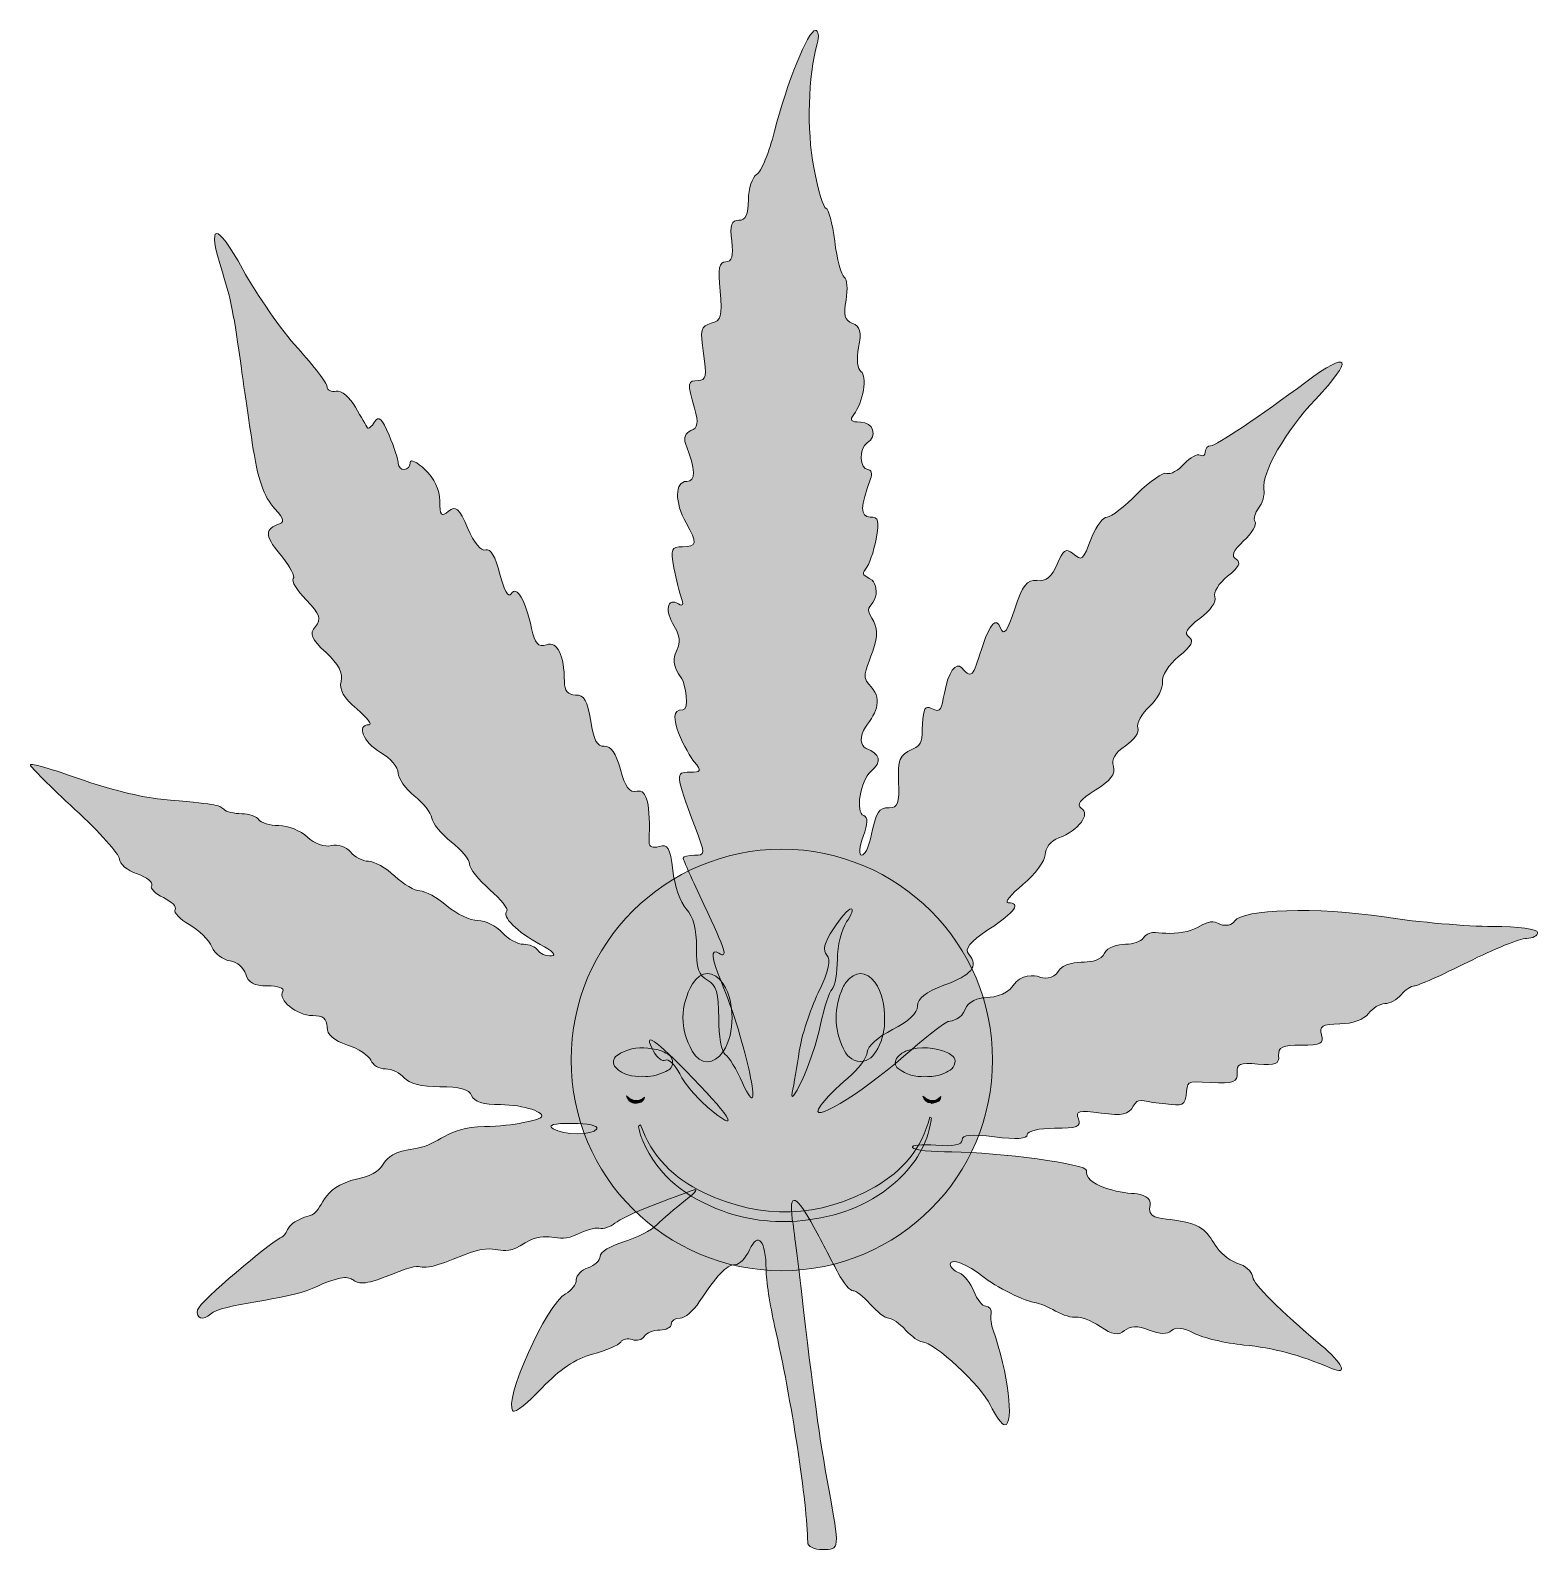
# Model space of a CAD drawing. Extents: x 551 to 1481, y -1415 to -477.
import ezdxf

# ---------------------------------------------------------------- set-up
doc = ezdxf.new("R2010")
doc.units = 0
doc.header["$MEASUREMENT"] = 0
doc.layers.add('katman 1', color=7, linetype='Continuous')

# ---------------------------------------------------------------- blocks, each defined once
blk = doc.blocks.new('block 2')
at = {"layer": 'katman 1', "true_color": 0xffffff}
h = blk.add_hatch(color=7, dxfattribs=at)
h.dxf.hatch_style = 2
edge = h.paths.add_edge_path()
edge.add_spline(control_points=[(983.49, -1086.29), (983.35, -1093.87), (982.09, -1100.98), (977.95, -1107.23), (972.41, -1115.58), (963.94, -1115.66), (958.97, -1106.93), (951.21, -1093.27), (951.31, -1079.1), (959.05, -1065.47), (963.98, -1056.81), (972.52, -1056.98), (978, -1065.4), (982.16, -1071.78), (983.41, -1079), (983.49, -1086.29)], knot_values=[0, 0, 0, 0, 1, 1, 1, 2, 2, 2, 3, 3, 3, 4, 4, 4, 5, 5, 5, 5], degree=3, periodic=1)
h = blk.add_hatch(color=7, dxfattribs=at)
h.dxf.hatch_style = 2
edge = h.paths.add_edge_path()
edge.add_spline(control_points=[(1077.65, -1087.55), (1077.82, -1093), (1076.58, -1099.42), (1073.39, -1105.33), (1071.06, -1109.65), (1068.04, -1113.45), (1062.5, -1113.31), (1057.15, -1113.17), (1054.04, -1109.36), (1052.07, -1105.14), (1046.31, -1092.75), (1046.3, -1080.15), (1051.93, -1067.63), (1052.44, -1066.51), (1053.19, -1065.48), (1053.92, -1064.47), (1059.07, -1057.38), (1066.43, -1057.27), (1071.6, -1064.39), (1076.31, -1070.89), (1077.69, -1078.42), (1077.65, -1087.55)], knot_values=[0, 0, 0, 0, 1, 1, 1, 2, 2, 2, 3, 3, 3, 4, 4, 4, 5, 5, 5, 6, 6, 6, 7, 7, 7, 7], degree=3, periodic=1)
at = {"layer": 'katman 1', "true_color": 0xe90029}
h = blk.add_hatch(color=242, dxfattribs=at)
h.dxf.hatch_style = 2
edge = h.paths.add_edge_path()
edge.add_spline(control_points=[(928.39, -1122.46), (921.8, -1122.86), (916.2, -1121.56), (911.78, -1117.09), (909.43, -1114.73), (909.76, -1111.38), (912.5, -1109.59), (918.27, -1105.82), (924.71, -1104.08), (931.52, -1105.07), (934.91, -1105.56), (938.45, -1106.02), (941.64, -1107.6), (944.32, -1108.93), (946.87, -1110.26), (946.79, -1113.96), (946.72, -1117.49), (944.32, -1118.71), (941.66, -1119.85), (937.27, -1121.74), (932.78, -1123.17), (928.39, -1122.46)], knot_values=[0, 0, 0, 0, 1, 1, 1, 2, 2, 2, 3, 3, 3, 4, 4, 4, 5, 5, 5, 6, 6, 6, 7, 7, 7, 7], degree=3, periodic=1)
h = blk.add_hatch(color=242, dxfattribs=at)
h.dxf.hatch_style = 2
edge = h.paths.add_edge_path()
edge.add_spline(control_points=[(1102.7, -1122.42), (1096.42, -1123.12), (1090.93, -1121.32), (1086.04, -1117.72), (1083.7, -1116), (1083.63, -1112.83), (1085.59, -1110.62), (1087.2, -1108.8), (1089.2, -1107.39), (1091.43, -1106.65), (1099.95, -1103.84), (1108.45, -1104.48), (1116.56, -1108.01), (1118.82, -1109), (1121.67, -1110.9), (1120.97, -1114.21), (1120.11, -1118.21), (1116.6, -1119.74), (1113.21, -1121.05), (1109.81, -1122.37), (1106.24, -1122.9), (1102.7, -1122.42)], knot_values=[0, 0, 0, 0, 1, 1, 1, 2, 2, 2, 3, 3, 3, 4, 4, 4, 5, 5, 5, 6, 6, 6, 7, 7, 7, 7], degree=3, periodic=1)
at = {"layer": 'katman 1', "true_color": 0xffffff}
h = blk.add_hatch(color=7, dxfattribs=at)
h.dxf.hatch_style = 2
edge = h.paths.add_edge_path()
edge.add_spline(control_points=[(929.49, -1135.33), (928.78, -1138.41), (926.5, -1139.09), (923.88, -1139.02), (921.35, -1138.96), (919.4, -1137.92), (918.35, -1134.48), (922.31, -1138.14), (925.83, -1138.36), (929.49, -1135.33)], knot_values=[0, 0, 0, 0, 1, 1, 1, 2, 2, 2, 3, 3, 3, 3], degree=3, periodic=1)
h = blk.add_hatch(color=7, dxfattribs=at)
h.dxf.hatch_style = 2
edge = h.paths.add_edge_path()
edge.add_spline(control_points=[(1106.05, -1138.93), (1103.79, -1138.78), (1102.34, -1137.57), (1101.12, -1134.73), (1105.17, -1137.88), (1108.76, -1138.59), (1112.27, -1135.02), (1111.75, -1137.86), (1111.11, -1138.38), (1107.58, -1138.96), (1107.06, -1139.26), (1106.55, -1139.26), (1106.05, -1138.93)], knot_values=[0, 0, 0, 0, 1, 1, 1, 2, 2, 2, 3, 3, 3, 4, 4, 4, 4], degree=3, periodic=1)
h = blk.add_hatch(color=7, dxfattribs=at)
h.dxf.hatch_style = 2
edge = h.paths.add_edge_path()
edge.add_spline(control_points=[(1106.25, -1149.81), (1104.04, -1164.6), (1096.56, -1176.52), (1085.78, -1186.47), (1070.16, -1200.91), (1051.33, -1208.35), (1030.46, -1211.07), (1012.38, -1213.42), (994.62, -1211.8), (977.49, -1205.51), (955.63, -1197.48), (938.01, -1184.41), (928.45, -1162.33), (927.46, -1160.05), (926.54, -1157.72), (926.22, -1155.22), (925.97, -1154.15), (925.2, -1152.96), (926.94, -1152.41), (934.06, -1171.84), (947.63, -1185.61), (965.95, -1194.23), (1001.68, -1211.04), (1037.3, -1210.27), (1071.79, -1190.61), (1088.6, -1181.03), (1100.58, -1167.01), (1105.49, -1147.76), (1107.13, -1147.93), (1106.26, -1149.03), (1106.25, -1149.81)], knot_values=[0, 0, 0, 0, 1, 1, 1, 2, 2, 2, 3, 3, 3, 4, 4, 4, 5, 5, 5, 6, 6, 6, 7, 7, 7, 8, 8, 8, 9, 9, 9, 10, 10, 10, 10], degree=3, periodic=1)
at = {"layer": 'katman 1', "lineweight": 0}
for points, knots in [([(983.49, -1086.29), (983.35, -1093.87), (982.09, -1100.98), (977.95, -1107.23), (972.41, -1115.58), (963.94, -1115.66), (958.97, -1106.93), (951.21, -1093.27), (951.31, -1079.1), (959.05, -1065.47), (963.98, -1056.81), (972.52, -1056.98), (978, -1065.4), (982.16, -1071.78), (983.41, -1079), (983.49, -1086.29)], [0, 0, 0, 0, 1, 1, 1, 2, 2, 2, 3, 3, 3, 4, 4, 4, 5, 5, 5, 5]), ([(1077.65, -1087.55), (1077.82, -1093), (1076.58, -1099.42), (1073.39, -1105.33), (1071.06, -1109.65), (1068.04, -1113.45), (1062.5, -1113.31), (1057.15, -1113.17), (1054.04, -1109.36), (1052.07, -1105.14), (1046.31, -1092.75), (1046.3, -1080.15), (1051.93, -1067.63), (1052.44, -1066.51), (1053.19, -1065.48), (1053.92, -1064.47), (1059.07, -1057.38), (1066.43, -1057.27), (1071.6, -1064.39), (1076.31, -1070.89), (1077.69, -1078.42), (1077.65, -1087.55)], [0, 0, 0, 0, 1, 1, 1, 2, 2, 2, 3, 3, 3, 4, 4, 4, 5, 5, 5, 6, 6, 6, 7, 7, 7, 7]), ([(928.39, -1122.46), (921.8, -1122.86), (916.2, -1121.56), (911.78, -1117.09), (909.43, -1114.73), (909.76, -1111.38), (912.5, -1109.59), (918.27, -1105.82), (924.71, -1104.08), (931.52, -1105.07), (934.91, -1105.56), (938.45, -1106.02), (941.64, -1107.6), (944.32, -1108.93), (946.87, -1110.26), (946.79, -1113.96), (946.72, -1117.49), (944.32, -1118.71), (941.66, -1119.85), (937.27, -1121.74), (932.78, -1123.17), (928.39, -1122.46)], [0, 0, 0, 0, 1, 1, 1, 2, 2, 2, 3, 3, 3, 4, 4, 4, 5, 5, 5, 6, 6, 6, 7, 7, 7, 7]), ([(1102.7, -1122.42), (1096.42, -1123.12), (1090.93, -1121.32), (1086.04, -1117.72), (1083.7, -1116), (1083.63, -1112.83), (1085.59, -1110.62), (1087.2, -1108.8), (1089.2, -1107.39), (1091.43, -1106.65), (1099.95, -1103.84), (1108.45, -1104.48), (1116.56, -1108.01), (1118.82, -1109), (1121.67, -1110.9), (1120.97, -1114.21), (1120.11, -1118.21), (1116.6, -1119.74), (1113.21, -1121.05), (1109.81, -1122.37), (1106.24, -1122.9), (1102.7, -1122.42)], [0, 0, 0, 0, 1, 1, 1, 2, 2, 2, 3, 3, 3, 4, 4, 4, 5, 5, 5, 6, 6, 6, 7, 7, 7, 7]), ([(929.49, -1135.33), (928.78, -1138.41), (926.5, -1139.09), (923.88, -1139.02), (921.35, -1138.96), (919.4, -1137.92), (918.35, -1134.48), (922.31, -1138.14), (925.83, -1138.36), (929.49, -1135.33)], [0, 0, 0, 0, 1, 1, 1, 2, 2, 2, 3, 3, 3, 3]), ([(1106.05, -1138.93), (1103.79, -1138.78), (1102.34, -1137.57), (1101.12, -1134.73), (1105.17, -1137.88), (1108.76, -1138.59), (1112.27, -1135.02), (1111.75, -1137.86), (1111.11, -1138.38), (1107.58, -1138.96), (1107.06, -1139.26), (1106.55, -1139.26), (1106.05, -1138.93)], [0, 0, 0, 0, 1, 1, 1, 2, 2, 2, 3, 3, 3, 4, 4, 4, 4]), ([(1106.25, -1149.81), (1104.04, -1164.6), (1096.56, -1176.52), (1085.78, -1186.47), (1070.16, -1200.91), (1051.33, -1208.35), (1030.46, -1211.07), (1012.38, -1213.42), (994.62, -1211.8), (977.49, -1205.51), (955.63, -1197.48), (938.01, -1184.41), (928.45, -1162.33), (927.46, -1160.05), (926.54, -1157.72), (926.22, -1155.22), (925.97, -1154.15), (925.2, -1152.96), (926.94, -1152.41), (934.06, -1171.84), (947.63, -1185.61), (965.95, -1194.23), (1001.68, -1211.04), (1037.3, -1210.27), (1071.79, -1190.61), (1088.6, -1181.03), (1100.58, -1167.01), (1105.49, -1147.76), (1107.13, -1147.93), (1106.26, -1149.03), (1106.25, -1149.81)], [0, 0, 0, 0, 1, 1, 1, 2, 2, 2, 3, 3, 3, 4, 4, 4, 5, 5, 5, 6, 6, 6, 7, 7, 7, 8, 8, 8, 9, 9, 9, 10, 10, 10, 10])]:
    blk.add_open_spline(points, degree=3, knots=knots, dxfattribs=at)

msp = doc.modelspace()

# ---------------------------------------------------------------- hatches: boundary and pattern name
at = {"layer": 'katman 1', "true_color": 0x008000}
h = msp.add_hatch(color=96, dxfattribs=at)
h.dxf.hatch_style = 2
edge = h.paths.add_edge_path()
edge.add_spline(control_points=[(1030.15, -1409.93), (1030, -1386.5), (1020.08, -1321.43), (1009.76, -1276.42), (1006.9, -1263.94), (1004.52, -1248.3), (1004.49, -1241.64), (1004.41, -1223.92), (999.5, -1218.06), (994.27, -1229.48), (991.96, -1234.57), (987.94, -1238.75), (985.3, -1238.75), (980.21, -1238.75), (973.65, -1245.56), (963.29, -1261.64), (959.7, -1267.16), (954.36, -1271.7), (951.39, -1271.7), (948.38, -1271.7), (945.97, -1273.35), (945.97, -1275.37), (945.97, -1277.38), (942.79, -1279.03), (938.87, -1279.03), (934.95, -1279.03), (930.67, -1280.78), (929.34, -1282.95), (927.99, -1285.11), (924.66, -1285.99), (921.91, -1284.92), (919.16, -1283.86), (915.98, -1284.55), (914.81, -1286.42), (913.64, -1288.29), (905.76, -1291.66), (897.31, -1293.93), (886.86, -1296.71), (876.86, -1303.41), (866.28, -1314.73), (857.69, -1323.92), (849.6, -1330.32), (848.29, -1329.04), (842.15, -1322.89), (869.05, -1262.95), (880.78, -1256.65), (884.41, -1254.71), (887.39, -1250.83), (887.39, -1248.01), (887.39, -1245.18), (890.68, -1241.86), (894.71, -1240.58), (898.74, -1239.29), (902.03, -1236.15), (902.03, -1233.58), (902.03, -1231.02), (908.55, -1226.96), (916.53, -1224.57), (924.48, -1222.19), (933.82, -1217.4), (937.25, -1213.92), (940.7, -1210.48), (948.61, -1203.71), (954.79, -1198.91), (961.49, -1193.75), (963.11, -1191.29), (958.79, -1192.94), (954.76, -1194.44), (943.52, -1198.69), (933.78, -1202.35), (924.07, -1206.05), (913.89, -1210.88), (911.18, -1213.11), (908.44, -1215.38), (904.05, -1216.77), (901.37, -1216.23), (898.74, -1215.68), (892.84, -1217.54), (888.08, -1219.92), (874.9, -1226.48), (870.01, -1216.45), (855.89, -1225.27), (837.83, -1236.55), (841.7, -1222.93), (817.84, -1232.81), (780.27, -1248.38), (801.81, -1232.96), (773.3, -1244.75), (737.46, -1259.62), (762.3, -1236.04), (724.44, -1253.39), (709.01, -1260.5), (667.94, -1262.91), (661.65, -1269.18), (657.33, -1273.5), (652.45, -1271.92), (653.68, -1266.61), (654.92, -1261.3), (698.84, -1224.91), (704.71, -1222.23), (710.96, -1219.38), (705.87, -1213.41), (722.63, -1208.54), (732.54, -1205.64), (727.88, -1191.11), (752.65, -1185.69), (775.69, -1180.67), (760.38, -1171.05), (788.31, -1166.94), (803.25, -1164.75), (806.64, -1153.79), (830.63, -1153.54), (849.36, -1153.32), (864.36, -1148.93), (865.31, -1148.16), (869.51, -1144.86), (854.89, -1139.99), (840.58, -1139.95), (830.06, -1139.92), (824.21, -1138.09), (822.8, -1134.39), (821.33, -1130.58), (815.37, -1128.9), (803.22, -1128.9), (792.16, -1128.9), (784.08, -1126.89), (781.19, -1123.4), (778.69, -1120.4), (773.49, -1117.91), (769.64, -1117.91), (765.8, -1117.91), (761.74, -1115.53), (760.62, -1112.6), (759.49, -1109.67), (752.96, -1105.43), (746.09, -1103.16), (737.63, -1100.37), (733.59, -1096.75), (733.59, -1091.98), (733.59, -1086.97), (731.03, -1084.96), (724.7, -1084.96), (714.9, -1084.96), (703.03, -1075.32), (706.31, -1070.01), (707.45, -1068.15), (703.2, -1066.65), (696.85, -1066.65), (688.49, -1066.65), (684.79, -1064.67), (683.44, -1059.54), (682.42, -1055.63), (678.04, -1051.89), (673.72, -1051.31), (669.39, -1050.68), (664.35, -1046.77), (662.51, -1042.59), (660.68, -1038.38), (654.39, -1032.23), (648.55, -1028.86), (642.7, -1025.53), (638.79, -1021.35), (639.87, -1019.63), (640.94, -1017.88), (637.66, -1014.54), (632.57, -1012.23), (627.49, -1009.93), (624.24, -1006.56), (625.36, -1004.73), (626.48, -1002.93), (622.45, -999.71), (616.41, -997.62), (610.37, -995.5), (605.43, -991.37), (605.43, -988.43), (605.43, -985.47), (593.07, -971.66), (577.97, -957.75), (562.87, -943.84), (550.51, -931.46), (550.51, -930.29), (550.51, -929.12), (564.1, -932.99), (580.72, -938.93), (597.33, -944.9), (619.99, -950.53), (631.06, -951.52), (664.85, -954.53), (666.98, -954.85), (669.82, -957.71), (671.33, -959.22), (676.31, -960.46), (680.89, -960.46), (685.47, -960.46), (690.24, -962.11), (691.48, -964.12), (692.73, -966.13), (698.28, -967.78), (703.82, -967.78), (709.37, -967.78), (717.33, -970.97), (721.51, -974.88), (725.89, -978.95), (732.12, -981.18), (736.19, -980.12), (740.12, -979.06), (745.37, -980.82), (748.03, -984), (750.65, -987.15), (755.65, -989.75), (759.14, -989.75), (762.63, -989.75), (769.92, -993.85), (775.35, -998.91), (780.79, -1003.96), (787.79, -1008.06), (790.92, -1008.06), (794.05, -1008.06), (801.51, -1012.16), (807.49, -1017.22), (813.47, -1022.27), (822.11, -1026.37), (826.68, -1026.37), (831.25, -1026.37), (837.97, -1029.66), (841.61, -1033.69), (845.25, -1037.72), (851.18, -1041.01), (854.78, -1041.01), (858.38, -1041.01), (862.33, -1042.66), (863.58, -1044.68), (864.83, -1046.7), (868.63, -1048.27), (872.04, -1048.19), (875.6, -1048.08), (872.67, -1045.08), (865.15, -1041.09), (850.99, -1033.62), (841.15, -1023.77), (844.49, -1020.43), (845.64, -1019.3), (840.93, -1013.41), (834.02, -1007.33), (827.12, -1001.28), (821.47, -994.15), (821.47, -991.47), (821.47, -988.79), (816.43, -982.69), (810.26, -977.85), (804.09, -973.02), (798.65, -966.39), (798.17, -963.13), (797.69, -959.84), (792.85, -953.68), (787.42, -949.4), (781.98, -945.11), (777.53, -938.78), (777.53, -935.34), (777.53, -931.89), (772.59, -926.15), (766.55, -922.6), (755.92, -916.3), (751.47, -905.53), (759.51, -905.53), (761.67, -905.53), (758.25, -901.18), (751.9, -895.83), (743.8, -889.02), (740.93, -883.93), (742.27, -878.8), (743.58, -873.79), (740.65, -868.18), (732.97, -861.01), (723.59, -852.26), (722.52, -849.62), (726.4, -844.97), (730.27, -840.28), (729.33, -837.57), (720.68, -828.53), (714.99, -822.6), (711.39, -816.66), (712.7, -815.35), (714.01, -814.05), (711.01, -808.13), (706.03, -802.22), (695.52, -789.73), (694.77, -785.31), (702.67, -782.28), (707.62, -780.38), (707.44, -779.09), (701.3, -772.33), (694.44, -764.77), (690.8, -754.09), (687.42, -731.6), (684.36, -711.26), (682.53, -698.71), (680.75, -685.83), (676.13, -652.44), (674.16, -642.48), (669.01, -626.38), (659.02, -595.13), (664.99, -594.32), (681.66, -624.67), (690.29, -640.36), (705.5, -662.21), (715.47, -673.22), (725.44, -684.23), (733.59, -694.93), (733.59, -697.01), (733.59, -699.1), (736.14, -700.31), (739.25, -699.72), (742.42, -699.12), (747.65, -703.48), (751.15, -709.63), (754.58, -715.67), (757.89, -721.39), (758.51, -722.34), (759.12, -723.29), (761.1, -721.67), (762.91, -718.74), (765.46, -714.63), (767.5, -716.5), (771.87, -726.97), (774.98, -734.42), (777.53, -742.22), (777.53, -744.3), (777.53, -746.38), (779.18, -748.08), (781.19, -748.08), (783.21, -748.08), (784.86, -746.15), (784.86, -743.78), (784.86, -741.42), (788.98, -743.35), (794.01, -748.08), (799.76, -753.48), (803.16, -760.7), (803.16, -767.48), (803.16, -776.54), (804.02, -777.56), (808.52, -773.83), (812.98, -770.12), (814.97, -771.89), (820.39, -784.41), (824.26, -793.33), (828.77, -798.73), (831.49, -797.69), (834.44, -796.56), (837.57, -801.87), (840.27, -812.59), (842.83, -822.74), (845.54, -827.5), (847.22, -824.79), (850.6, -819.3), (856.02, -828.49), (859.81, -846.18), (861.83, -855.55), (863.84, -857.75), (868.94, -856.14), (875.82, -853.98), (879.91, -862.4), (880.01, -878.99), (880.05, -884.59), (882.26, -887.22), (886.97, -887.22), (892.33, -887.22), (894.41, -890.85), (896.28, -903.26), (898.04, -915.02), (900.31, -919.19), (904.67, -918.83), (908.73, -918.49), (911.91, -923.07), (914.59, -933.11), (917.52, -944.17), (920.12, -947.53), (924.91, -946.58), (930.99, -945.34), (933.22, -954.82), (932.28, -977.96), (932.17, -980.82), (934.62, -981.88), (938.53, -980.64), (943.92, -978.91), (945.31, -981.41), (946.88, -995.32), (947.91, -1004.51), (951.68, -1015.24), (955.27, -1019.19), (959.59, -1023.99), (961.68, -1031.93), (961.53, -1042.92), (961.35, -1055.59), (962.88, -1060.28), (968.27, -1063.17), (973.84, -1066.13), (975.26, -1070.97), (975.26, -1086.71), (975.26, -1097.59), (977.06, -1107.59), (979.26, -1108.98), (981.45, -1110.33), (986.29, -1118.24), (989.98, -1126.55), (1004.37, -1158.89), (991.81, -1099.64), (976.69, -1063.79), (970.69, -1049.58), (970.17, -1043.36), (975.26, -1046.51), (981.23, -1050.21), (979.62, -1044.93), (966.11, -1016.49), (959.08, -1001.62), (953.29, -988.73), (953.29, -987.77), (953.29, -986.86), (956.44, -986.09), (960.25, -986.09), (967.06, -986.09), (967.06, -985.65), (960.72, -968.7), (948.38, -935.78), (948.28, -934.83), (957.29, -934.83), (964.61, -934.83), (964.9, -934.17), (960.14, -928.42), (956.73, -924.32), (940.15, -895.32), (953.03, -896.38), (957.58, -896.75), (954.43, -879.72), (952.45, -877.19), (939.71, -859.66), (957.69, -861.08), (947.8, -844.64), (941.76, -835.41), (943.48, -826.66), (950.51, -831.02), (953.07, -832.59), (953.73, -831.38), (952.3, -827.69), (951.06, -824.46), (948.97, -815.95), (947.61, -808.76), (945.42, -797.12), (946.01, -795.68), (952.89, -795.68), (961.9, -795.68), (962.23, -793.48), (955.13, -781.04), (947.95, -768.47), (948.13, -755.4), (955.53, -755.4), (961.35, -755.4), (961.09, -748.52), (954.76, -731.97), (953.44, -728.56), (954.79, -725.3), (958.09, -724.05), (962.45, -722.37), (962.92, -719.46), (960.29, -710.31), (955.82, -694.7), (956.04, -693.16), (962.67, -693.16), (967.39, -693.16), (967.94, -690.22), (965.89, -676.45), (963.69, -661.77), (964.24, -659.52), (970.57, -657.86), (976.84, -656.23), (977.57, -653.6), (976.07, -637.95), (974.71, -623.97), (975.52, -619.92), (979.55, -619.92), (983.36, -619.92), (984.38, -616.46), (983.28, -607.11), (982.11, -597.15), (983.1, -594.29), (987.68, -594.29), (991.96, -594.29), (993.57, -590.83), (993.57, -581.66), (993.57, -574.71), (995.84, -567.71), (998.66, -566.09), (1001.45, -564.48), (1006.42, -552.45), (1009.72, -539.36), (1017.19, -509.73), (1030.41, -477.12), (1034.95, -477.12), (1036.81, -477.12), (1037.33, -480.82), (1036.05, -485.35), (1030.41, -505.35), (1029.49, -538.24), (1033.92, -561.8), (1036.56, -575.64), (1039.96, -586.97), (1041.5, -586.97), (1043.04, -586.97), (1045.46, -596.05), (1046.81, -607.15), (1048.2, -618.26), (1050.84, -628.27), (1052.71, -629.41), (1054.54, -630.55), (1055.01, -636.89), (1053.81, -643.5), (1052.05, -652.79), (1052.93, -656.06), (1057.73, -657.9), (1062.59, -659.76), (1063.43, -662.99), (1061.61, -672.77), (1060.25, -680.02), (1060.84, -686.24), (1063.03, -687.6), (1067.17, -690.15), (1064.35, -706.83), (1058.53, -714.21), (1055.89, -717.57), (1056.99, -718.79), (1062.7, -718.79), (1070.65, -718.79), (1073.43, -727.5), (1066.81, -731.6), (1061.82, -734.68), (1062.16, -748.08), (1067.21, -748.08), (1069.44, -748.08), (1070.25, -750.71), (1069, -753.91), (1062.49, -770.9), (1062.41, -777.37), (1068.64, -777.37), (1073.95, -777.37), (1074.53, -779.57), (1072.37, -791.11), (1070.98, -798.66), (1068.05, -806.98), (1065.89, -809.6), (1062.89, -813.21), (1064.9, -812.71), (1069.88, -816.43), (1072.26, -818.24), (1073.4, -824.43), (1071.38, -828.23), (1068.45, -833.87), (1065.63, -833), (1069.73, -839.7), (1073.47, -845.77), (1073.62, -850.24), (1070.32, -860.17), (1067.54, -868.62), (1062.85, -875.69), (1067.8, -880.45), (1076.95, -889.28), (1072.96, -897.26), (1065.85, -907.11), (1061.9, -912.56), (1062.74, -918.75), (1066.26, -920.18), (1074.5, -923.55), (1076.69, -928.13), (1069.04, -934.5), (1062.63, -939.81), (1059.45, -959.84), (1064.72, -961.63), (1067.46, -962.58), (1067.35, -966.43), (1064.39, -974.52), (1062.04, -980.89), (1061.61, -986.09), (1063.4, -986.09), (1065.19, -986.09), (1067.65, -981.55), (1068.85, -976.02), (1072.7, -958.52), (1073.76, -956.8), (1080.43, -956.8), (1085.77, -956.8), (1086.84, -953.94), (1086.28, -940.8), (1085.7, -927.1), (1086.87, -924.21), (1094.45, -920.76), (1101.96, -917.33), (1100.31, -915.2), (1100.93, -905.06), (1101.55, -895.57), (1102.65, -893.6), (1106.5, -895.47), (1112.87, -898.57), (1112.58, -895.79), (1114.48, -885.98), (1116.97, -873.02), (1121.55, -866.43), (1125.21, -870.53), (1132.24, -878.4), (1132.39, -873.86), (1138.43, -856.03), (1142.6, -843.65), (1146.41, -838.52), (1149.23, -846.03), (1151.1, -850.94), (1153.37, -848.01), (1157.94, -834.13), (1162.85, -819.23), (1165.41, -815.97), (1171.75, -816.62), (1177.32, -817.2), (1180.79, -814.32), (1184.05, -806.5), (1187.68, -797.72), (1189.58, -796.4), (1193.68, -799.81), (1199.65, -804.75), (1199.58, -804.8), (1205.76, -789.27), (1208.37, -782.73), (1212.47, -777.37), (1214.92, -777.37), (1217.34, -777.37), (1225.68, -770.96), (1233.49, -763.12), (1241.29, -755.28), (1249.49, -749.56), (1251.76, -750.43), (1253.99, -751.29), (1258.86, -748.68), (1262.52, -744.63), (1266.18, -740.58), (1270.61, -738.15), (1272.34, -739.23), (1274.1, -740.31), (1275.52, -739.44), (1275.52, -737.31), (1275.52, -735.18), (1276.99, -733.43), (1278.81, -733.43), (1282.19, -733.43), (1309.43, -715.21), (1337.62, -694.07), (1364.76, -673.76), (1367.69, -679.24), (1343.41, -704.85), (1325.14, -724.15), (1310.2, -750.2), (1311.7, -760.2), (1312.25, -763.84), (1310.74, -769.13), (1308.44, -771.94), (1306.1, -774.75), (1305.11, -778.53), (1306.2, -780.34), (1307.34, -782.15), (1304.16, -787.47), (1299.18, -792.16), (1292.62, -798.3), (1291.34, -801.47), (1294.56, -803.46), (1297.75, -805.42), (1296.18, -808.47), (1289.29, -813.91), (1283.91, -818.13), (1280.39, -823.84), (1281.45, -826.62), (1282.56, -829.52), (1278.6, -835.23), (1272.11, -839.99), (1263.95, -846.07), (1262.12, -849.18), (1265.45, -851.38), (1268.79, -853.61), (1267.06, -856.87), (1259.04, -863.49), (1252.78, -868.62), (1248.5, -875.4), (1249.08, -879.13), (1249.64, -882.79), (1246.04, -889.57), (1241.1, -894.22), (1236.16, -898.83), (1232.94, -904.84), (1233.96, -907.48), (1234.99, -910.15), (1231.55, -915.13), (1226.27, -918.57), (1219.9, -922.75), (1217.41, -926.92), (1218.8, -931.27), (1220.26, -935.92), (1217.11, -940.06), (1207.6, -945.92), (1198.22, -951.71), (1195.7, -954.96), (1198.99, -957.02), (1204.96, -960.72), (1197.38, -970.71), (1185.04, -975.4), (1180.25, -977.23), (1176.66, -981.66), (1176.66, -985.72), (1176.66, -989.68), (1170.51, -997.95), (1163, -1004.14), (1155.5, -1010.33), (1151.39, -1015.38), (1153.85, -1015.38), (1162.19, -1015.38), (1158.28, -1020.84), (1142.02, -1031.75), (1129.97, -1039.81), (1126.78, -1043.76), (1129.6, -1047.17), (1135.79, -1054.63), (1131.54, -1059.94), (1114.26, -1066.32), (1103.05, -1070.46), (1097.93, -1074.44), (1097.93, -1079.1), (1097.93, -1083.35), (1092.22, -1088.73), (1082.48, -1093.63), (1073.76, -1098.03), (1066.95, -1104.1), (1066.92, -1107.51), (1066.84, -1110.85), (1061.46, -1118.09), (1054.91, -1123.59), (1048.36, -1129.08), (1040.77, -1136.77), (1038.03, -1140.68), (1028.76, -1153.87), (1062.7, -1133.7), (1089.36, -1110.15), (1102.8, -1098.32), (1115.32, -1088.62), (1117.19, -1088.62), (1119.06, -1088.62), (1125.58, -1086.6), (1127.23, -1081.29), (1128.83, -1076.09), (1136.27, -1073.97), (1139.27, -1073.97), (1142.24, -1073.97), (1152.89, -1073.13), (1156.92, -1066.39), (1161.02, -1059.58), (1170.87, -1059.84), (1172.92, -1061.12), (1174.97, -1062.36), (1182.15, -1062.69), (1184.79, -1057.71), (1187.35, -1052.88), (1196.47, -1052), (1200.82, -1052), (1205.18, -1052), (1211.63, -1050.68), (1213.28, -1046.51), (1214.74, -1042.85), (1221.66, -1041.01), (1226.31, -1041.01), (1230.99, -1041.01), (1235.72, -1039.22), (1237.15, -1037.24), (1240.55, -1032.49), (1244.69, -1033.84), (1251.1, -1034.24), (1257.47, -1034.68), (1266.37, -1033.18), (1270.69, -1030.69), (1280.76, -1024.9), (1281.42, -1027.47), (1284.79, -1028.75), (1288.16, -1030.03), (1292.11, -1029.15), (1293.61, -1026.73), (1298.26, -1019.19), (1344.32, -1017.91), (1385.85, -1024.17), (1407.23, -1027.39), (1437.33, -1030.03), (1452.67, -1030.03), (1468.82, -1030.03), (1480.57, -1031.57), (1480.57, -1033.69), (1480.57, -1035.7), (1477.47, -1037.35), (1473.69, -1037.35), (1469.88, -1037.35), (1453.63, -1043.94), (1437.51, -1052), (1421.4, -1060.06), (1406.61, -1066.65), (1404.59, -1066.65), (1402.58, -1066.65), (1398.85, -1069.14), (1396.36, -1072.14), (1393.87, -1075.14), (1389.29, -1077.63), (1386.25, -1077.63), (1383.17, -1077.63), (1378.67, -1080.38), (1376.22, -1083.75), (1373.55, -1087.37), (1366.37, -1089.97), (1358.46, -1090.16), (1347.58, -1090.41), (1345.57, -1091.58), (1347.22, -1096.86), (1348.9, -1102.2), (1346.89, -1103.27), (1334.77, -1103.27), (1323.2, -1103.27), (1320.38, -1104.55), (1320.78, -1109.67), (1321.18, -1114.87), (1318.8, -1115.86), (1307.93, -1114.91), (1296.87, -1113.96), (1294.67, -1114.91), (1295.11, -1120.4), (1295.59, -1126.08), (1293.14, -1126.95), (1278.78, -1126.22), (1262.63, -1125.41), (1264.83, -1125.71), (1263.66, -1134.46), (1262.63, -1142.33), (1258.6, -1140.1), (1247.11, -1139.04), (1235.53, -1137.98), (1234.22, -1135.3), (1231.07, -1140.94), (1228.14, -1146.14), (1224.37, -1146.95), (1211.22, -1145.16), (1197.38, -1143.25), (1195.29, -1143.8), (1197.2, -1148.74), (1199.03, -1153.51), (1196.43, -1154.53), (1182.55, -1154.53), (1172.99, -1154.53), (1165.67, -1156.21), (1165.67, -1158.45), (1165.67, -1161.08), (1158.97, -1161.56), (1145.53, -1159.87), (1130.78, -1158.01), (1125.39, -1158.56), (1125.39, -1161.82), (1125.39, -1164.82), (1120.19, -1165.84), (1109.28, -1164.97), (1100.38, -1164.27), (1093.9, -1164.93), (1094.82, -1166.43), (1095.77, -1167.93), (1106.72, -1169.17), (1119.2, -1169.17), (1147.95, -1169.17), (1203.17, -1176.75), (1202.29, -1180.64), (1200.28, -1189.32), (1222.61, -1194.8), (1231.73, -1194.8), (1236.38, -1194.8), (1242.57, -1197.67), (1241.4, -1201.73), (1239.05, -1210.07), (1247.58, -1210.07), (1253.95, -1210.81), (1276.88, -1213.45), (1276.51, -1219.85), (1282.84, -1228.38), (1286.14, -1232.89), (1291.34, -1236.66), (1297.2, -1238.6), (1301.7, -1240.1), (1304.81, -1244.38), (1304.81, -1246.47), (1304.81, -1250.28), (1322.03, -1267.42), (1346.7, -1288.14), (1360.58, -1299.78), (1363.95, -1307.22), (1353.34, -1302.72), (1333.05, -1294.11), (1317.78, -1290.05), (1299.33, -1288.26), (1287.93, -1287.12), (1274.02, -1283.86), (1268.45, -1280.97), (1261.79, -1277.53), (1257.07, -1276.97), (1254.69, -1279.35), (1252.31, -1281.73), (1247.58, -1281.62), (1240.88, -1279.1), (1233.52, -1276.28), (1229.31, -1276.35), (1225.65, -1279.39), (1221.8, -1282.58), (1218.25, -1281.99), (1210.56, -1276.83), (1205, -1273.13), (1198.41, -1270.53), (1195.91, -1271.04), (1193.43, -1271.59), (1187.68, -1269.87), (1183.1, -1267.31), (1178.56, -1264.71), (1173.18, -1262.43), (1171.16, -1262.26), (1164.9, -1261.7), (1145.9, -1252.3), (1138.21, -1245.92), (1129.09, -1238.34), (1118.07, -1234.28), (1118.07, -1238.45), (1118.07, -1240.21), (1120.56, -1242.59), (1123.63, -1243.76), (1126.67, -1244.93), (1130.74, -1250.06), (1132.68, -1255.11), (1134.62, -1260.2), (1137.95, -1264.38), (1140.11, -1264.38), (1142.28, -1264.38), (1143.7, -1266.43), (1143.3, -1268.96), (1142.89, -1271.48), (1143.44, -1276.03), (1144.54, -1279.03), (1153.81, -1304.62), (1157.83, -1337.61), (1151.72, -1337.61), (1150.08, -1337.61), (1146.08, -1332.05), (1142.82, -1325.27), (1137.11, -1313.23), (1108.11, -1286.35), (1100.86, -1286.35), (1098.88, -1286.35), (1094.27, -1283.05), (1090.61, -1279.03), (1086.95, -1275), (1082.22, -1271.7), (1080.09, -1271.7), (1077.94, -1271.7), (1072.85, -1267.82), (1068.74, -1263.06), (1064.65, -1258.26), (1059.88, -1254.57), (1058.16, -1254.82), (1056.45, -1255.04), (1052.34, -1250.14), (1049.01, -1243.91), (1045.72, -1237.72), (1038.97, -1224.94), (1034.03, -1215.53), (1023.56, -1195.61), (1018.14, -1193.53), (1020.67, -1210.37), (1021.62, -1216.92), (1024.15, -1237.1), (1026.27, -1255.22), (1033.49, -1317.22), (1037.58, -1346.77), (1042.97, -1376.06), (1050, -1414.4), (1050, -1414.51), (1039.34, -1414.51), (1034.29, -1414.51), (1030.19, -1412.45), (1030.15, -1409.93)], knot_values=[0, 0, 0, 0, 1, 1, 1, 2, 2, 2, 3, 3, 3, 4, 4, 4, 5, 5, 5, 6, 6, 6, 7, 7, 7, 8, 8, 8, 9, 9, 9, 10, 10, 10, 11, 11, 11, 12, 12, 12, 13, 13, 13, 14, 14, 14, 15, 15, 15, 16, 16, 16, 17, 17, 17, 18, 18, 18, 19, 19, 19, 20, 20, 20, 21, 21, 21, 22, 22, 22, 23, 23, 23, 24, 24, 24, 25, 25, 25, 26, 26, 26, 27, 27, 27, 28, 28, 28, 29, 29, 29, 30, 30, 30, 31, 31, 31, 32, 32, 32, 33, 33, 33, 34, 34, 34, 35, 35, 35, 36, 36, 36, 37, 37, 37, 38, 38, 38, 39, 39, 39, 40, 40, 40, 41, 41, 41, 42, 42, 42, 43, 43, 43, 44, 44, 44, 45, 45, 45, 46, 46, 46, 47, 47, 47, 48, 48, 48, 49, 49, 49, 50, 50, 50, 51, 51, 51, 52, 52, 52, 53, 53, 53, 54, 54, 54, 55, 55, 55, 56, 56, 56, 57, 57, 57, 58, 58, 58, 59, 59, 59, 60, 60, 60, 61, 61, 61, 62, 62, 62, 63, 63, 63, 64, 64, 64, 65, 65, 65, 66, 66, 66, 67, 67, 67, 68, 68, 68, 69, 69, 69, 70, 70, 70, 71, 71, 71, 72, 72, 72, 73, 73, 73, 74, 74, 74, 75, 75, 75, 76, 76, 76, 77, 77, 77, 78, 78, 78, 79, 79, 79, 80, 80, 80, 81, 81, 81, 82, 82, 82, 83, 83, 83, 84, 84, 84, 85, 85, 85, 86, 86, 86, 87, 87, 87, 88, 88, 88, 89, 89, 89, 90, 90, 90, 91, 91, 91, 92, 92, 92, 93, 93, 93, 94, 94, 94, 95, 95, 95, 96, 96, 96, 97, 97, 97, 98, 98, 98, 99, 99, 99, 100, 100, 100, 101, 101, 101, 102, 102, 102, 103, 103, 103, 104, 104, 104, 105, 105, 105, 106, 106, 106, 107, 107, 107, 108, 108, 108, 109, 109, 109, 110, 110, 110, 111, 111, 111, 112, 112, 112, 113, 113, 113, 114, 114, 114, 115, 115, 115, 116, 116, 116, 117, 117, 117, 118, 118, 118, 119, 119, 119, 120, 120, 120, 121, 121, 121, 122, 122, 122, 123, 123, 123, 124, 124, 124, 125, 125, 125, 126, 126, 126, 127, 127, 127, 128, 128, 128, 129, 129, 129, 130, 130, 130, 131, 131, 131, 132, 132, 132, 133, 133, 133, 134, 134, 134, 135, 135, 135, 136, 136, 136, 137, 137, 137, 138, 138, 138, 139, 139, 139, 140, 140, 140, 141, 141, 141, 142, 142, 142, 143, 143, 143, 144, 144, 144, 145, 145, 145, 146, 146, 146, 147, 147, 147, 148, 148, 148, 149, 149, 149, 150, 150, 150, 151, 151, 151, 152, 152, 152, 153, 153, 153, 154, 154, 154, 155, 155, 155, 156, 156, 156, 157, 157, 157, 158, 158, 158, 159, 159, 159, 160, 160, 160, 161, 161, 161, 162, 162, 162, 163, 163, 163, 164, 164, 164, 165, 165, 165, 166, 166, 166, 167, 167, 167, 168, 168, 168, 169, 169, 169, 170, 170, 170, 171, 171, 171, 172, 172, 172, 173, 173, 173, 174, 174, 174, 175, 175, 175, 176, 176, 176, 177, 177, 177, 178, 178, 178, 179, 179, 179, 180, 180, 180, 181, 181, 181, 182, 182, 182, 183, 183, 183, 184, 184, 184, 185, 185, 185, 186, 186, 186, 187, 187, 187, 188, 188, 188, 189, 189, 189, 190, 190, 190, 191, 191, 191, 192, 192, 192, 193, 193, 193, 194, 194, 194, 195, 195, 195, 196, 196, 196, 197, 197, 197, 198, 198, 198, 199, 199, 199, 200, 200, 200, 201, 201, 201, 202, 202, 202, 203, 203, 203, 204, 204, 204, 205, 205, 205, 206, 206, 206, 207, 207, 207, 208, 208, 208, 209, 209, 209, 210, 210, 210, 211, 211, 211, 212, 212, 212, 213, 213, 213, 214, 214, 214, 215, 215, 215, 216, 216, 216, 217, 217, 217, 218, 218, 218, 219, 219, 219, 220, 220, 220, 221, 221, 221, 222, 222, 222, 223, 223, 223, 224, 224, 224, 225, 225, 225, 226, 226, 226, 227, 227, 227, 228, 228, 228, 229, 229, 229, 230, 230, 230, 231, 231, 231, 232, 232, 232, 233, 233, 233, 234, 234, 234, 235, 235, 235, 236, 236, 236, 237, 237, 237, 238, 238, 238, 239, 239, 239, 240, 240, 240, 241, 241, 241, 242, 242, 242, 243, 243, 243, 244, 244, 244, 245, 245, 245, 246, 246, 246, 247, 247, 247, 248, 248, 248, 249, 249, 249, 250, 250, 250, 251, 251, 251, 252, 252, 252, 253, 253, 253, 254, 254, 254, 255, 255, 255, 256, 256, 256, 257, 257, 257, 258, 258, 258, 259, 259, 259, 260, 260, 260, 261, 261, 261, 262, 262, 262, 263, 263, 263, 264, 264, 264, 265, 265, 265, 266, 266, 266, 267, 267, 267, 268, 268, 268, 269, 269, 269, 270, 270, 270, 271, 271, 271, 272, 272, 272, 273, 273, 273, 274, 274, 274, 275, 275, 275, 276, 276, 276, 277, 277, 277, 278, 278, 278, 279, 279, 279, 280, 280, 280, 281, 281, 281, 282, 282, 282, 283, 283, 283, 284, 284, 284, 285, 285, 285, 286, 286, 286, 287, 287, 287, 288, 288, 288, 289, 289, 289, 290, 290, 290, 291, 291, 291, 292, 292, 292, 293, 293, 293, 294, 294, 294, 295, 295, 295, 296, 296, 296, 297, 297, 297, 298, 298, 298, 299, 299, 299, 300, 300, 300, 301, 301, 301, 302, 302, 302, 303, 303, 303, 304, 304, 304, 305, 305, 305, 306, 306, 306, 307, 307, 307, 308, 308, 308, 309, 309, 309, 310, 310, 310, 311, 311, 311, 312, 312, 312, 313, 313, 313, 314, 314, 314, 315, 315, 315, 316, 316, 316, 317, 317, 317, 318, 318, 318, 319, 319, 319, 320, 320, 320, 321, 321, 321, 322, 322, 322, 323, 323, 323, 324, 324, 324, 325, 325, 325, 326, 326, 326, 327, 327, 327, 328, 328, 328, 329, 329, 329, 329], degree=3, periodic=1)
edge = h.paths.add_edge_path()
edge.add_spline(control_points=[(900.02, -1154.82), (901.15, -1152.99), (894.41, -1151.49), (884.94, -1151.49), (873.35, -1151.49), (869.49, -1152.55), (873.01, -1154.79), (879.82, -1159.1), (897.35, -1159.14), (900.02, -1154.82)], knot_values=[0, 0, 0, 0, 1, 1, 1, 2, 2, 2, 3, 3, 3, 3], degree=3, periodic=1)
edge = h.paths.add_edge_path()
edge.add_spline(control_points=[(959.52, -1123.77), (935.35, -1098.94), (928.06, -1094), (935.02, -1107.04), (937.22, -1111.1), (940.52, -1113.52), (942.34, -1112.42), (944.18, -1111.28), (948.13, -1115.17), (951.17, -1121.02), (954.21, -1126.88), (961.9, -1136.07), (968.27, -1141.42), (988.77, -1158.67), (983.8, -1148.63), (959.52, -1123.77)], knot_values=[0, 0, 0, 0, 1, 1, 1, 2, 2, 2, 3, 3, 3, 4, 4, 4, 5, 5, 5, 5], degree=3, periodic=1)
edge = h.paths.add_edge_path()
edge.add_spline(control_points=[(1038.14, -1090.45), (1040.22, -1080.38), (1043.45, -1070.57), (1045.24, -1068.66), (1047.03, -1066.75), (1048.5, -1058.48), (1048.5, -1050.24), (1048.5, -1042.04), (1051.06, -1031.64), (1054.21, -1027.18), (1057.32, -1022.7), (1058.57, -1019.08), (1056.96, -1019.08), (1055.31, -1019.12), (1050.4, -1024.69), (1046.01, -1031.46), (1040.37, -1040.21), (1039.2, -1044.9), (1041.98, -1047.68), (1044.77, -1050.47), (1043.22, -1057.2), (1036.64, -1071.01), (1031.54, -1081.7), (1026.27, -1097.85), (1024.95, -1106.93), (1023.6, -1116.01), (1021.66, -1127.51), (1020.6, -1132.56), (1019.57, -1137.61), (1022.21, -1134.32), (1026.53, -1125.24), (1030.81, -1116.16), (1036.05, -1100.52), (1038.14, -1090.45)], knot_values=[0, 0, 0, 0, 1, 1, 1, 2, 2, 2, 3, 3, 3, 4, 4, 4, 5, 5, 5, 6, 6, 6, 7, 7, 7, 8, 8, 8, 9, 9, 9, 10, 10, 10, 11, 11, 11, 11], degree=3, periodic=1)
at = {"layer": 'katman 1', "true_color": 0xfed603}
h = msp.add_hatch(color=40, dxfattribs=at)
h.dxf.hatch_style = 2
edge = h.paths.add_edge_path()
edge.add_spline(control_points=[(1144.24, -1112.39), (1144.24, -1184.2), (1086.02, -1242.42), (1014.21, -1242.42), (942.39, -1242.42), (884.17, -1184.2), (884.17, -1112.39), (884.17, -1040.57), (942.39, -982.35), (1014.21, -982.35), (1086.02, -982.35), (1144.24, -1040.57), (1144.24, -1112.39)], knot_values=[0, 0, 0, 0, 1, 1, 1, 2, 2, 2, 3, 3, 3, 4, 4, 4, 4], degree=3, periodic=1)

# ---------------------------------------------------------------- linework, layer by layer
at = {"layer": 'katman 1', "lineweight": 0}
for points, knots in [([(1030.15, -1409.93), (1030, -1386.5), (1020.08, -1321.43), (1009.76, -1276.42), (1006.9, -1263.94), (1004.52, -1248.3), (1004.49, -1241.64), (1004.41, -1223.92), (999.5, -1218.06), (994.27, -1229.48), (991.96, -1234.57), (987.94, -1238.75), (985.3, -1238.75), (980.21, -1238.75), (973.65, -1245.56), (963.29, -1261.64), (959.7, -1267.16), (954.36, -1271.7), (951.39, -1271.7), (948.38, -1271.7), (945.97, -1273.35), (945.97, -1275.37), (945.97, -1277.38), (942.79, -1279.03), (938.87, -1279.03), (934.95, -1279.03), (930.67, -1280.78), (929.34, -1282.95), (927.99, -1285.11), (924.66, -1285.99), (921.91, -1284.92), (919.16, -1283.86), (915.98, -1284.55), (914.81, -1286.42), (913.64, -1288.29), (905.76, -1291.66), (897.31, -1293.93), (886.86, -1296.71), (876.86, -1303.41), (866.28, -1314.73), (857.69, -1323.92), (849.6, -1330.32), (848.29, -1329.04), (842.15, -1322.89), (869.05, -1262.95), (880.78, -1256.65), (884.41, -1254.71), (887.39, -1250.83), (887.39, -1248.01), (887.39, -1245.18), (890.68, -1241.86), (894.71, -1240.58), (898.74, -1239.29), (902.03, -1236.15), (902.03, -1233.58), (902.03, -1231.02), (908.55, -1226.96), (916.53, -1224.57), (924.48, -1222.19), (933.82, -1217.4), (937.25, -1213.92), (940.7, -1210.48), (948.61, -1203.71), (954.79, -1198.91), (961.49, -1193.75), (963.11, -1191.29), (958.79, -1192.94), (954.76, -1194.44), (943.52, -1198.69), (933.78, -1202.35), (924.07, -1206.05), (913.89, -1210.88), (911.18, -1213.11), (908.44, -1215.38), (904.05, -1216.77), (901.37, -1216.23), (898.74, -1215.68), (892.84, -1217.54), (888.08, -1219.92), (874.9, -1226.48), (870.01, -1216.45), (855.89, -1225.27), (837.83, -1236.55), (841.7, -1222.93), (817.84, -1232.81), (780.27, -1248.38), (801.81, -1232.96), (773.3, -1244.75), (737.46, -1259.62), (762.3, -1236.04), (724.44, -1253.39), (709.01, -1260.5), (667.94, -1262.91), (661.65, -1269.18), (657.33, -1273.5), (652.45, -1271.92), (653.68, -1266.61), (654.92, -1261.3), (698.84, -1224.91), (704.71, -1222.23), (710.96, -1219.38), (705.87, -1213.41), (722.63, -1208.54), (732.54, -1205.64), (727.88, -1191.11), (752.65, -1185.69), (775.69, -1180.67), (760.38, -1171.05), (788.31, -1166.94), (803.25, -1164.75), (806.64, -1153.79), (830.63, -1153.54), (849.36, -1153.32), (864.36, -1148.93), (865.31, -1148.16), (869.51, -1144.86), (854.89, -1139.99), (840.58, -1139.95), (830.06, -1139.92), (824.21, -1138.09), (822.8, -1134.39), (821.33, -1130.58), (815.37, -1128.9), (803.22, -1128.9), (792.16, -1128.9), (784.08, -1126.89), (781.19, -1123.4), (778.69, -1120.4), (773.49, -1117.91), (769.64, -1117.91), (765.8, -1117.91), (761.74, -1115.53), (760.62, -1112.6), (759.49, -1109.67), (752.96, -1105.43), (746.09, -1103.16), (737.63, -1100.37), (733.59, -1096.75), (733.59, -1091.98), (733.59, -1086.97), (731.03, -1084.96), (724.7, -1084.96), (714.9, -1084.96), (703.03, -1075.32), (706.31, -1070.01), (707.45, -1068.15), (703.2, -1066.65), (696.85, -1066.65), (688.49, -1066.65), (684.79, -1064.67), (683.44, -1059.54), (682.42, -1055.63), (678.04, -1051.89), (673.72, -1051.31), (669.39, -1050.68), (664.35, -1046.77), (662.51, -1042.59), (660.68, -1038.38), (654.39, -1032.23), (648.55, -1028.86), (642.7, -1025.53), (638.79, -1021.35), (639.87, -1019.63), (640.94, -1017.88), (637.66, -1014.54), (632.57, -1012.23), (627.49, -1009.93), (624.24, -1006.56), (625.36, -1004.73), (626.48, -1002.93), (622.45, -999.71), (616.41, -997.62), (610.37, -995.5), (605.43, -991.37), (605.43, -988.43), (605.43, -985.47), (593.07, -971.66), (577.97, -957.75), (562.87, -943.84), (550.51, -931.46), (550.51, -930.29), (550.51, -929.12), (564.1, -932.99), (580.72, -938.93), (597.33, -944.9), (619.99, -950.53), (631.06, -951.52), (664.85, -954.53), (666.98, -954.85), (669.82, -957.71), (671.33, -959.22), (676.31, -960.46), (680.89, -960.46), (685.47, -960.46), (690.24, -962.11), (691.48, -964.12), (692.73, -966.13), (698.28, -967.78), (703.82, -967.78), (709.37, -967.78), (717.33, -970.97), (721.51, -974.88), (725.89, -978.95), (732.12, -981.18), (736.19, -980.12), (740.12, -979.06), (745.37, -980.82), (748.03, -984), (750.65, -987.15), (755.65, -989.75), (759.14, -989.75), (762.63, -989.75), (769.92, -993.85), (775.35, -998.91), (780.79, -1003.96), (787.79, -1008.06), (790.92, -1008.06), (794.05, -1008.06), (801.51, -1012.16), (807.49, -1017.22), (813.47, -1022.27), (822.11, -1026.37), (826.68, -1026.37), (831.25, -1026.37), (837.97, -1029.66), (841.61, -1033.69), (845.25, -1037.72), (851.18, -1041.01), (854.78, -1041.01), (858.38, -1041.01), (862.33, -1042.66), (863.58, -1044.68), (864.83, -1046.7), (868.63, -1048.27), (872.04, -1048.19), (875.6, -1048.08), (872.67, -1045.08), (865.15, -1041.09), (850.99, -1033.62), (841.15, -1023.77), (844.49, -1020.43), (845.64, -1019.3), (840.93, -1013.41), (834.02, -1007.33), (827.12, -1001.28), (821.47, -994.15), (821.47, -991.47), (821.47, -988.79), (816.43, -982.69), (810.26, -977.85), (804.09, -973.02), (798.65, -966.39), (798.17, -963.13), (797.69, -959.84), (792.85, -953.68), (787.42, -949.4), (781.98, -945.11), (777.53, -938.78), (777.53, -935.34), (777.53, -931.89), (772.59, -926.15), (766.55, -922.6), (755.92, -916.3), (751.47, -905.53), (759.51, -905.53), (761.67, -905.53), (758.25, -901.18), (751.9, -895.83), (743.8, -889.02), (740.93, -883.93), (742.27, -878.8), (743.58, -873.79), (740.65, -868.18), (732.97, -861.01), (723.59, -852.26), (722.52, -849.62), (726.4, -844.97), (730.27, -840.28), (729.33, -837.57), (720.68, -828.53), (714.99, -822.6), (711.39, -816.66), (712.7, -815.35), (714.01, -814.05), (711.01, -808.13), (706.03, -802.22), (695.52, -789.73), (694.77, -785.31), (702.67, -782.28), (707.62, -780.38), (707.44, -779.09), (701.3, -772.33), (694.44, -764.77), (690.8, -754.09), (687.42, -731.6), (684.36, -711.26), (682.53, -698.71), (680.75, -685.83), (676.13, -652.44), (674.16, -642.48), (669.01, -626.38), (659.02, -595.13), (664.99, -594.32), (681.66, -624.67), (690.29, -640.36), (705.5, -662.21), (715.47, -673.22), (725.44, -684.23), (733.59, -694.93), (733.59, -697.01), (733.59, -699.1), (736.14, -700.31), (739.25, -699.72), (742.42, -699.12), (747.65, -703.48), (751.15, -709.63), (754.58, -715.67), (757.89, -721.39), (758.51, -722.34), (759.12, -723.29), (761.1, -721.67), (762.91, -718.74), (765.46, -714.63), (767.5, -716.5), (771.87, -726.97), (774.98, -734.42), (777.53, -742.22), (777.53, -744.3), (777.53, -746.38), (779.18, -748.08), (781.19, -748.08), (783.21, -748.08), (784.86, -746.15), (784.86, -743.78), (784.86, -741.42), (788.98, -743.35), (794.01, -748.08), (799.76, -753.48), (803.16, -760.7), (803.16, -767.48), (803.16, -776.54), (804.02, -777.56), (808.52, -773.83), (812.98, -770.12), (814.97, -771.89), (820.39, -784.41), (824.26, -793.33), (828.77, -798.73), (831.49, -797.69), (834.44, -796.56), (837.57, -801.87), (840.27, -812.59), (842.83, -822.74), (845.54, -827.5), (847.22, -824.79), (850.6, -819.3), (856.02, -828.49), (859.81, -846.18), (861.83, -855.55), (863.84, -857.75), (868.94, -856.14), (875.82, -853.98), (879.91, -862.4), (880.01, -878.99), (880.05, -884.59), (882.26, -887.22), (886.97, -887.22), (892.33, -887.22), (894.41, -890.85), (896.28, -903.26), (898.04, -915.02), (900.31, -919.19), (904.67, -918.83), (908.73, -918.49), (911.91, -923.07), (914.59, -933.11), (917.52, -944.17), (920.12, -947.53), (924.91, -946.58), (930.99, -945.34), (933.22, -954.82), (932.28, -977.96), (932.17, -980.82), (934.62, -981.88), (938.53, -980.64), (943.92, -978.91), (945.31, -981.41), (946.88, -995.32), (947.91, -1004.51), (951.68, -1015.24), (955.27, -1019.19), (959.59, -1023.99), (961.68, -1031.93), (961.53, -1042.92), (961.35, -1055.59), (962.88, -1060.28), (968.27, -1063.17), (973.84, -1066.13), (975.26, -1070.97), (975.26, -1086.71), (975.26, -1097.59), (977.06, -1107.59), (979.26, -1108.98), (981.45, -1110.33), (986.29, -1118.24), (989.98, -1126.55), (1004.37, -1158.89), (991.81, -1099.64), (976.69, -1063.79), (970.69, -1049.58), (970.17, -1043.36), (975.26, -1046.51), (981.23, -1050.21), (979.62, -1044.93), (966.11, -1016.49), (959.08, -1001.62), (953.29, -988.73), (953.29, -987.77), (953.29, -986.86), (956.44, -986.09), (960.25, -986.09), (967.06, -986.09), (967.06, -985.65), (960.72, -968.7), (948.38, -935.78), (948.28, -934.83), (957.29, -934.83), (964.61, -934.83), (964.9, -934.17), (960.14, -928.42), (956.73, -924.32), (940.15, -895.32), (953.03, -896.38), (957.58, -896.75), (954.43, -879.72), (952.45, -877.19), (939.71, -859.66), (957.69, -861.08), (947.8, -844.64), (941.76, -835.41), (943.48, -826.66), (950.51, -831.02), (953.07, -832.59), (953.73, -831.38), (952.3, -827.69), (951.06, -824.46), (948.97, -815.95), (947.61, -808.76), (945.42, -797.12), (946.01, -795.68), (952.89, -795.68), (961.9, -795.68), (962.23, -793.48), (955.13, -781.04), (947.95, -768.47), (948.13, -755.4), (955.53, -755.4), (961.35, -755.4), (961.09, -748.52), (954.76, -731.97), (953.44, -728.56), (954.79, -725.3), (958.09, -724.05), (962.45, -722.37), (962.92, -719.46), (960.29, -710.31), (955.82, -694.7), (956.04, -693.16), (962.67, -693.16), (967.39, -693.16), (967.94, -690.22), (965.89, -676.45), (963.69, -661.77), (964.24, -659.52), (970.57, -657.86), (976.84, -656.23), (977.57, -653.6), (976.07, -637.95), (974.71, -623.97), (975.52, -619.92), (979.55, -619.92), (983.36, -619.92), (984.38, -616.46), (983.28, -607.11), (982.11, -597.15), (983.1, -594.29), (987.68, -594.29), (991.96, -594.29), (993.57, -590.83), (993.57, -581.66), (993.57, -574.71), (995.84, -567.71), (998.66, -566.09), (1001.45, -564.48), (1006.42, -552.45), (1009.72, -539.36), (1017.19, -509.73), (1030.41, -477.12), (1034.95, -477.12), (1036.81, -477.12), (1037.33, -480.82), (1036.05, -485.35), (1030.41, -505.35), (1029.49, -538.24), (1033.92, -561.8), (1036.56, -575.64), (1039.96, -586.97), (1041.5, -586.97), (1043.04, -586.97), (1045.46, -596.05), (1046.81, -607.15), (1048.2, -618.26), (1050.84, -628.27), (1052.71, -629.41), (1054.54, -630.55), (1055.01, -636.89), (1053.81, -643.5), (1052.05, -652.79), (1052.93, -656.06), (1057.73, -657.9), (1062.59, -659.76), (1063.43, -662.99), (1061.61, -672.77), (1060.25, -680.02), (1060.84, -686.24), (1063.03, -687.6), (1067.17, -690.15), (1064.35, -706.83), (1058.53, -714.21), (1055.89, -717.57), (1056.99, -718.79), (1062.7, -718.79), (1070.65, -718.79), (1073.43, -727.5), (1066.81, -731.6), (1061.82, -734.68), (1062.16, -748.08), (1067.21, -748.08), (1069.44, -748.08), (1070.25, -750.71), (1069, -753.91), (1062.49, -770.9), (1062.41, -777.37), (1068.64, -777.37), (1073.95, -777.37), (1074.53, -779.57), (1072.37, -791.11), (1070.98, -798.66), (1068.05, -806.98), (1065.89, -809.6), (1062.89, -813.21), (1064.9, -812.71), (1069.88, -816.43), (1072.26, -818.24), (1073.4, -824.43), (1071.38, -828.23), (1068.45, -833.87), (1065.63, -833), (1069.73, -839.7), (1073.47, -845.77), (1073.62, -850.24), (1070.32, -860.17), (1067.54, -868.62), (1062.85, -875.69), (1067.8, -880.45), (1076.95, -889.28), (1072.96, -897.26), (1065.85, -907.11), (1061.9, -912.56), (1062.74, -918.75), (1066.26, -920.18), (1074.5, -923.55), (1076.69, -928.13), (1069.04, -934.5), (1062.63, -939.81), (1059.45, -959.84), (1064.72, -961.63), (1067.46, -962.58), (1067.35, -966.43), (1064.39, -974.52), (1062.04, -980.89), (1061.61, -986.09), (1063.4, -986.09), (1065.19, -986.09), (1067.65, -981.55), (1068.85, -976.02), (1072.7, -958.52), (1073.76, -956.8), (1080.43, -956.8), (1085.77, -956.8), (1086.84, -953.94), (1086.28, -940.8), (1085.7, -927.1), (1086.87, -924.21), (1094.45, -920.76), (1101.96, -917.33), (1100.31, -915.2), (1100.93, -905.06), (1101.55, -895.57), (1102.65, -893.6), (1106.5, -895.47), (1112.87, -898.57), (1112.58, -895.79), (1114.48, -885.98), (1116.97, -873.02), (1121.55, -866.43), (1125.21, -870.53), (1132.24, -878.4), (1132.39, -873.86), (1138.43, -856.03), (1142.6, -843.65), (1146.41, -838.52), (1149.23, -846.03), (1151.1, -850.94), (1153.37, -848.01), (1157.94, -834.13), (1162.85, -819.23), (1165.41, -815.97), (1171.75, -816.62), (1177.32, -817.2), (1180.79, -814.32), (1184.05, -806.5), (1187.68, -797.72), (1189.58, -796.4), (1193.68, -799.81), (1199.65, -804.75), (1199.58, -804.8), (1205.76, -789.27), (1208.37, -782.73), (1212.47, -777.37), (1214.92, -777.37), (1217.34, -777.37), (1225.68, -770.96), (1233.49, -763.12), (1241.29, -755.28), (1249.49, -749.56), (1251.76, -750.43), (1253.99, -751.29), (1258.86, -748.68), (1262.52, -744.63), (1266.18, -740.58), (1270.61, -738.15), (1272.34, -739.23), (1274.1, -740.31), (1275.52, -739.44), (1275.52, -737.31), (1275.52, -735.18), (1276.99, -733.43), (1278.81, -733.43), (1282.19, -733.43), (1309.43, -715.21), (1337.62, -694.07), (1364.76, -673.76), (1367.69, -679.24), (1343.41, -704.85), (1325.14, -724.15), (1310.2, -750.2), (1311.7, -760.2), (1312.25, -763.84), (1310.74, -769.13), (1308.44, -771.94), (1306.1, -774.75), (1305.11, -778.53), (1306.2, -780.34), (1307.34, -782.15), (1304.16, -787.47), (1299.18, -792.16), (1292.62, -798.3), (1291.34, -801.47), (1294.56, -803.46), (1297.75, -805.42), (1296.18, -808.47), (1289.29, -813.91), (1283.91, -818.13), (1280.39, -823.84), (1281.45, -826.62), (1282.56, -829.52), (1278.6, -835.23), (1272.11, -839.99), (1263.95, -846.07), (1262.12, -849.18), (1265.45, -851.38), (1268.79, -853.61), (1267.06, -856.87), (1259.04, -863.49), (1252.78, -868.62), (1248.5, -875.4), (1249.08, -879.13), (1249.64, -882.79), (1246.04, -889.57), (1241.1, -894.22), (1236.16, -898.83), (1232.94, -904.84), (1233.96, -907.48), (1234.99, -910.15), (1231.55, -915.13), (1226.27, -918.57), (1219.9, -922.75), (1217.41, -926.92), (1218.8, -931.27), (1220.26, -935.92), (1217.11, -940.06), (1207.6, -945.92), (1198.22, -951.71), (1195.7, -954.96), (1198.99, -957.02), (1204.96, -960.72), (1197.38, -970.71), (1185.04, -975.4), (1180.25, -977.23), (1176.66, -981.66), (1176.66, -985.72), (1176.66, -989.68), (1170.51, -997.95), (1163, -1004.14), (1155.5, -1010.33), (1151.39, -1015.38), (1153.85, -1015.38), (1162.19, -1015.38), (1158.28, -1020.84), (1142.02, -1031.75), (1129.97, -1039.81), (1126.78, -1043.76), (1129.6, -1047.17), (1135.79, -1054.63), (1131.54, -1059.94), (1114.26, -1066.32), (1103.05, -1070.46), (1097.93, -1074.44), (1097.93, -1079.1), (1097.93, -1083.35), (1092.22, -1088.73), (1082.48, -1093.63), (1073.76, -1098.03), (1066.95, -1104.1), (1066.92, -1107.51), (1066.84, -1110.85), (1061.46, -1118.09), (1054.91, -1123.59), (1048.36, -1129.08), (1040.77, -1136.77), (1038.03, -1140.68), (1028.76, -1153.87), (1062.7, -1133.7), (1089.36, -1110.15), (1102.8, -1098.32), (1115.32, -1088.62), (1117.19, -1088.62), (1119.06, -1088.62), (1125.58, -1086.6), (1127.23, -1081.29), (1128.83, -1076.09), (1136.27, -1073.97), (1139.27, -1073.97), (1142.24, -1073.97), (1152.89, -1073.13), (1156.92, -1066.39), (1161.02, -1059.58), (1170.87, -1059.84), (1172.92, -1061.12), (1174.97, -1062.36), (1182.15, -1062.69), (1184.79, -1057.71), (1187.35, -1052.88), (1196.47, -1052), (1200.82, -1052), (1205.18, -1052), (1211.63, -1050.68), (1213.28, -1046.51), (1214.74, -1042.85), (1221.66, -1041.01), (1226.31, -1041.01), (1230.99, -1041.01), (1235.72, -1039.22), (1237.15, -1037.24), (1240.55, -1032.49), (1244.69, -1033.84), (1251.1, -1034.24), (1257.47, -1034.68), (1266.37, -1033.18), (1270.69, -1030.69), (1280.76, -1024.9), (1281.42, -1027.47), (1284.79, -1028.75), (1288.16, -1030.03), (1292.11, -1029.15), (1293.61, -1026.73), (1298.26, -1019.19), (1344.32, -1017.91), (1385.85, -1024.17), (1407.23, -1027.39), (1437.33, -1030.03), (1452.67, -1030.03), (1468.82, -1030.03), (1480.57, -1031.57), (1480.57, -1033.69), (1480.57, -1035.7), (1477.47, -1037.35), (1473.69, -1037.35), (1469.88, -1037.35), (1453.63, -1043.94), (1437.51, -1052), (1421.4, -1060.06), (1406.61, -1066.65), (1404.59, -1066.65), (1402.58, -1066.65), (1398.85, -1069.14), (1396.36, -1072.14), (1393.87, -1075.14), (1389.29, -1077.63), (1386.25, -1077.63), (1383.17, -1077.63), (1378.67, -1080.38), (1376.22, -1083.75), (1373.55, -1087.37), (1366.37, -1089.97), (1358.46, -1090.16), (1347.58, -1090.41), (1345.57, -1091.58), (1347.22, -1096.86), (1348.9, -1102.2), (1346.89, -1103.27), (1334.77, -1103.27), (1323.2, -1103.27), (1320.38, -1104.55), (1320.78, -1109.67), (1321.18, -1114.87), (1318.8, -1115.86), (1307.93, -1114.91), (1296.87, -1113.96), (1294.67, -1114.91), (1295.11, -1120.4), (1295.59, -1126.08), (1293.14, -1126.95), (1278.78, -1126.22), (1262.63, -1125.41), (1264.83, -1125.71), (1263.66, -1134.46), (1262.63, -1142.33), (1258.6, -1140.1), (1247.11, -1139.04), (1235.53, -1137.98), (1234.22, -1135.3), (1231.07, -1140.94), (1228.14, -1146.14), (1224.37, -1146.95), (1211.22, -1145.16), (1197.38, -1143.25), (1195.29, -1143.8), (1197.2, -1148.74), (1199.03, -1153.51), (1196.43, -1154.53), (1182.55, -1154.53), (1172.99, -1154.53), (1165.67, -1156.21), (1165.67, -1158.45), (1165.67, -1161.08), (1158.97, -1161.56), (1145.53, -1159.87), (1130.78, -1158.01), (1125.39, -1158.56), (1125.39, -1161.82), (1125.39, -1164.82), (1120.19, -1165.84), (1109.28, -1164.97), (1100.38, -1164.27), (1093.9, -1164.93), (1094.82, -1166.43), (1095.77, -1167.93), (1106.72, -1169.17), (1119.2, -1169.17), (1147.95, -1169.17), (1203.17, -1176.75), (1202.29, -1180.64), (1200.28, -1189.32), (1222.61, -1194.8), (1231.73, -1194.8), (1236.38, -1194.8), (1242.57, -1197.67), (1241.4, -1201.73), (1239.05, -1210.07), (1247.58, -1210.07), (1253.95, -1210.81), (1276.88, -1213.45), (1276.51, -1219.85), (1282.84, -1228.38), (1286.14, -1232.89), (1291.34, -1236.66), (1297.2, -1238.6), (1301.7, -1240.1), (1304.81, -1244.38), (1304.81, -1246.47), (1304.81, -1250.28), (1322.03, -1267.42), (1346.7, -1288.14), (1360.58, -1299.78), (1363.95, -1307.22), (1353.34, -1302.72), (1333.05, -1294.11), (1317.78, -1290.05), (1299.33, -1288.26), (1287.93, -1287.12), (1274.02, -1283.86), (1268.45, -1280.97), (1261.79, -1277.53), (1257.07, -1276.97), (1254.69, -1279.35), (1252.31, -1281.73), (1247.58, -1281.62), (1240.88, -1279.1), (1233.52, -1276.28), (1229.31, -1276.35), (1225.65, -1279.39), (1221.8, -1282.58), (1218.25, -1281.99), (1210.56, -1276.83), (1205, -1273.13), (1198.41, -1270.53), (1195.91, -1271.04), (1193.43, -1271.59), (1187.68, -1269.87), (1183.1, -1267.31), (1178.56, -1264.71), (1173.18, -1262.43), (1171.16, -1262.26), (1164.9, -1261.7), (1145.9, -1252.3), (1138.21, -1245.92), (1129.09, -1238.34), (1118.07, -1234.28), (1118.07, -1238.45), (1118.07, -1240.21), (1120.56, -1242.59), (1123.63, -1243.76), (1126.67, -1244.93), (1130.74, -1250.06), (1132.68, -1255.11), (1134.62, -1260.2), (1137.95, -1264.38), (1140.11, -1264.38), (1142.28, -1264.38), (1143.7, -1266.43), (1143.3, -1268.96), (1142.89, -1271.48), (1143.44, -1276.03), (1144.54, -1279.03), (1153.81, -1304.62), (1157.83, -1337.61), (1151.72, -1337.61), (1150.08, -1337.61), (1146.08, -1332.05), (1142.82, -1325.27), (1137.11, -1313.23), (1108.11, -1286.35), (1100.86, -1286.35), (1098.88, -1286.35), (1094.27, -1283.05), (1090.61, -1279.03), (1086.95, -1275), (1082.22, -1271.7), (1080.09, -1271.7), (1077.94, -1271.7), (1072.85, -1267.82), (1068.74, -1263.06), (1064.65, -1258.26), (1059.88, -1254.57), (1058.16, -1254.82), (1056.45, -1255.04), (1052.34, -1250.14), (1049.01, -1243.91), (1045.72, -1237.72), (1038.97, -1224.94), (1034.03, -1215.53), (1023.56, -1195.61), (1018.14, -1193.53), (1020.67, -1210.37), (1021.62, -1216.92), (1024.15, -1237.1), (1026.27, -1255.22), (1033.49, -1317.22), (1037.58, -1346.77), (1042.97, -1376.06), (1050, -1414.4), (1050, -1414.51), (1039.34, -1414.51), (1034.29, -1414.51), (1030.19, -1412.45), (1030.15, -1409.93)], [0, 0, 0, 0, 1, 1, 1, 2, 2, 2, 3, 3, 3, 4, 4, 4, 5, 5, 5, 6, 6, 6, 7, 7, 7, 8, 8, 8, 9, 9, 9, 10, 10, 10, 11, 11, 11, 12, 12, 12, 13, 13, 13, 14, 14, 14, 15, 15, 15, 16, 16, 16, 17, 17, 17, 18, 18, 18, 19, 19, 19, 20, 20, 20, 21, 21, 21, 22, 22, 22, 23, 23, 23, 24, 24, 24, 25, 25, 25, 26, 26, 26, 27, 27, 27, 28, 28, 28, 29, 29, 29, 30, 30, 30, 31, 31, 31, 32, 32, 32, 33, 33, 33, 34, 34, 34, 35, 35, 35, 36, 36, 36, 37, 37, 37, 38, 38, 38, 39, 39, 39, 40, 40, 40, 41, 41, 41, 42, 42, 42, 43, 43, 43, 44, 44, 44, 45, 45, 45, 46, 46, 46, 47, 47, 47, 48, 48, 48, 49, 49, 49, 50, 50, 50, 51, 51, 51, 52, 52, 52, 53, 53, 53, 54, 54, 54, 55, 55, 55, 56, 56, 56, 57, 57, 57, 58, 58, 58, 59, 59, 59, 60, 60, 60, 61, 61, 61, 62, 62, 62, 63, 63, 63, 64, 64, 64, 65, 65, 65, 66, 66, 66, 67, 67, 67, 68, 68, 68, 69, 69, 69, 70, 70, 70, 71, 71, 71, 72, 72, 72, 73, 73, 73, 74, 74, 74, 75, 75, 75, 76, 76, 76, 77, 77, 77, 78, 78, 78, 79, 79, 79, 80, 80, 80, 81, 81, 81, 82, 82, 82, 83, 83, 83, 84, 84, 84, 85, 85, 85, 86, 86, 86, 87, 87, 87, 88, 88, 88, 89, 89, 89, 90, 90, 90, 91, 91, 91, 92, 92, 92, 93, 93, 93, 94, 94, 94, 95, 95, 95, 96, 96, 96, 97, 97, 97, 98, 98, 98, 99, 99, 99, 100, 100, 100, 101, 101, 101, 102, 102, 102, 103, 103, 103, 104, 104, 104, 105, 105, 105, 106, 106, 106, 107, 107, 107, 108, 108, 108, 109, 109, 109, 110, 110, 110, 111, 111, 111, 112, 112, 112, 113, 113, 113, 114, 114, 114, 115, 115, 115, 116, 116, 116, 117, 117, 117, 118, 118, 118, 119, 119, 119, 120, 120, 120, 121, 121, 121, 122, 122, 122, 123, 123, 123, 124, 124, 124, 125, 125, 125, 126, 126, 126, 127, 127, 127, 128, 128, 128, 129, 129, 129, 130, 130, 130, 131, 131, 131, 132, 132, 132, 133, 133, 133, 134, 134, 134, 135, 135, 135, 136, 136, 136, 137, 137, 137, 138, 138, 138, 139, 139, 139, 140, 140, 140, 141, 141, 141, 142, 142, 142, 143, 143, 143, 144, 144, 144, 145, 145, 145, 146, 146, 146, 147, 147, 147, 148, 148, 148, 149, 149, 149, 150, 150, 150, 151, 151, 151, 152, 152, 152, 153, 153, 153, 154, 154, 154, 155, 155, 155, 156, 156, 156, 157, 157, 157, 158, 158, 158, 159, 159, 159, 160, 160, 160, 161, 161, 161, 162, 162, 162, 163, 163, 163, 164, 164, 164, 165, 165, 165, 166, 166, 166, 167, 167, 167, 168, 168, 168, 169, 169, 169, 170, 170, 170, 171, 171, 171, 172, 172, 172, 173, 173, 173, 174, 174, 174, 175, 175, 175, 176, 176, 176, 177, 177, 177, 178, 178, 178, 179, 179, 179, 180, 180, 180, 181, 181, 181, 182, 182, 182, 183, 183, 183, 184, 184, 184, 185, 185, 185, 186, 186, 186, 187, 187, 187, 188, 188, 188, 189, 189, 189, 190, 190, 190, 191, 191, 191, 192, 192, 192, 193, 193, 193, 194, 194, 194, 195, 195, 195, 196, 196, 196, 197, 197, 197, 198, 198, 198, 199, 199, 199, 200, 200, 200, 201, 201, 201, 202, 202, 202, 203, 203, 203, 204, 204, 204, 205, 205, 205, 206, 206, 206, 207, 207, 207, 208, 208, 208, 209, 209, 209, 210, 210, 210, 211, 211, 211, 212, 212, 212, 213, 213, 213, 214, 214, 214, 215, 215, 215, 216, 216, 216, 217, 217, 217, 218, 218, 218, 219, 219, 219, 220, 220, 220, 221, 221, 221, 222, 222, 222, 223, 223, 223, 224, 224, 224, 225, 225, 225, 226, 226, 226, 227, 227, 227, 228, 228, 228, 229, 229, 229, 230, 230, 230, 231, 231, 231, 232, 232, 232, 233, 233, 233, 234, 234, 234, 235, 235, 235, 236, 236, 236, 237, 237, 237, 238, 238, 238, 239, 239, 239, 240, 240, 240, 241, 241, 241, 242, 242, 242, 243, 243, 243, 244, 244, 244, 245, 245, 245, 246, 246, 246, 247, 247, 247, 248, 248, 248, 249, 249, 249, 250, 250, 250, 251, 251, 251, 252, 252, 252, 253, 253, 253, 254, 254, 254, 255, 255, 255, 256, 256, 256, 257, 257, 257, 258, 258, 258, 259, 259, 259, 260, 260, 260, 261, 261, 261, 262, 262, 262, 263, 263, 263, 264, 264, 264, 265, 265, 265, 266, 266, 266, 267, 267, 267, 268, 268, 268, 269, 269, 269, 270, 270, 270, 271, 271, 271, 272, 272, 272, 273, 273, 273, 274, 274, 274, 275, 275, 275, 276, 276, 276, 277, 277, 277, 278, 278, 278, 279, 279, 279, 280, 280, 280, 281, 281, 281, 282, 282, 282, 283, 283, 283, 284, 284, 284, 285, 285, 285, 286, 286, 286, 287, 287, 287, 288, 288, 288, 289, 289, 289, 290, 290, 290, 291, 291, 291, 292, 292, 292, 293, 293, 293, 294, 294, 294, 295, 295, 295, 296, 296, 296, 297, 297, 297, 298, 298, 298, 299, 299, 299, 300, 300, 300, 301, 301, 301, 302, 302, 302, 303, 303, 303, 304, 304, 304, 305, 305, 305, 306, 306, 306, 307, 307, 307, 308, 308, 308, 309, 309, 309, 310, 310, 310, 311, 311, 311, 312, 312, 312, 313, 313, 313, 314, 314, 314, 315, 315, 315, 316, 316, 316, 317, 317, 317, 318, 318, 318, 319, 319, 319, 320, 320, 320, 321, 321, 321, 322, 322, 322, 323, 323, 323, 324, 324, 324, 325, 325, 325, 326, 326, 326, 327, 327, 327, 328, 328, 328, 329, 329, 329, 329]), ([(1144.24, -1112.39), (1144.24, -1184.2), (1086.02, -1242.42), (1014.21, -1242.42), (942.39, -1242.42), (884.17, -1184.2), (884.17, -1112.39), (884.17, -1040.57), (942.39, -982.35), (1014.21, -982.35), (1086.02, -982.35), (1144.24, -1040.57), (1144.24, -1112.39)], [0, 0, 0, 0, 1, 1, 1, 2, 2, 2, 3, 3, 3, 4, 4, 4, 4]), ([(1038.14, -1090.45), (1040.22, -1080.38), (1043.45, -1070.57), (1045.24, -1068.66), (1047.03, -1066.75), (1048.5, -1058.48), (1048.5, -1050.24), (1048.5, -1042.04), (1051.06, -1031.64), (1054.21, -1027.18), (1057.32, -1022.7), (1058.57, -1019.08), (1056.96, -1019.08), (1055.31, -1019.12), (1050.4, -1024.69), (1046.01, -1031.46), (1040.37, -1040.21), (1039.2, -1044.9), (1041.98, -1047.68), (1044.77, -1050.47), (1043.22, -1057.2), (1036.64, -1071.01), (1031.54, -1081.7), (1026.27, -1097.85), (1024.95, -1106.93), (1023.6, -1116.01), (1021.66, -1127.51), (1020.6, -1132.56), (1019.57, -1137.61), (1022.21, -1134.32), (1026.53, -1125.24), (1030.81, -1116.16), (1036.05, -1100.52), (1038.14, -1090.45)], [0, 0, 0, 0, 1, 1, 1, 2, 2, 2, 3, 3, 3, 4, 4, 4, 5, 5, 5, 6, 6, 6, 7, 7, 7, 8, 8, 8, 9, 9, 9, 10, 10, 10, 11, 11, 11, 11]), ([(959.52, -1123.77), (935.35, -1098.94), (928.06, -1094), (935.02, -1107.04), (937.22, -1111.1), (940.52, -1113.52), (942.34, -1112.42), (944.18, -1111.28), (948.13, -1115.17), (951.17, -1121.02), (954.21, -1126.88), (961.9, -1136.07), (968.27, -1141.42), (988.77, -1158.67), (983.8, -1148.63), (959.52, -1123.77)], [0, 0, 0, 0, 1, 1, 1, 2, 2, 2, 3, 3, 3, 4, 4, 4, 5, 5, 5, 5]), ([(900.02, -1154.82), (901.15, -1152.99), (894.41, -1151.49), (884.94, -1151.49), (873.35, -1151.49), (869.49, -1152.55), (873.01, -1154.79), (879.82, -1159.1), (897.35, -1159.14), (900.02, -1154.82)], [0, 0, 0, 0, 1, 1, 1, 2, 2, 2, 3, 3, 3, 3])]:
    msp.add_open_spline(points, degree=3, knots=knots, dxfattribs=at)

# ---------------------------------------------------------------- block references
at = {"layer": 'katman 1'}
msp.add_blockref('block 2', (0, 0), dxfattribs=at)

doc.saveas('drawing.dxf')
